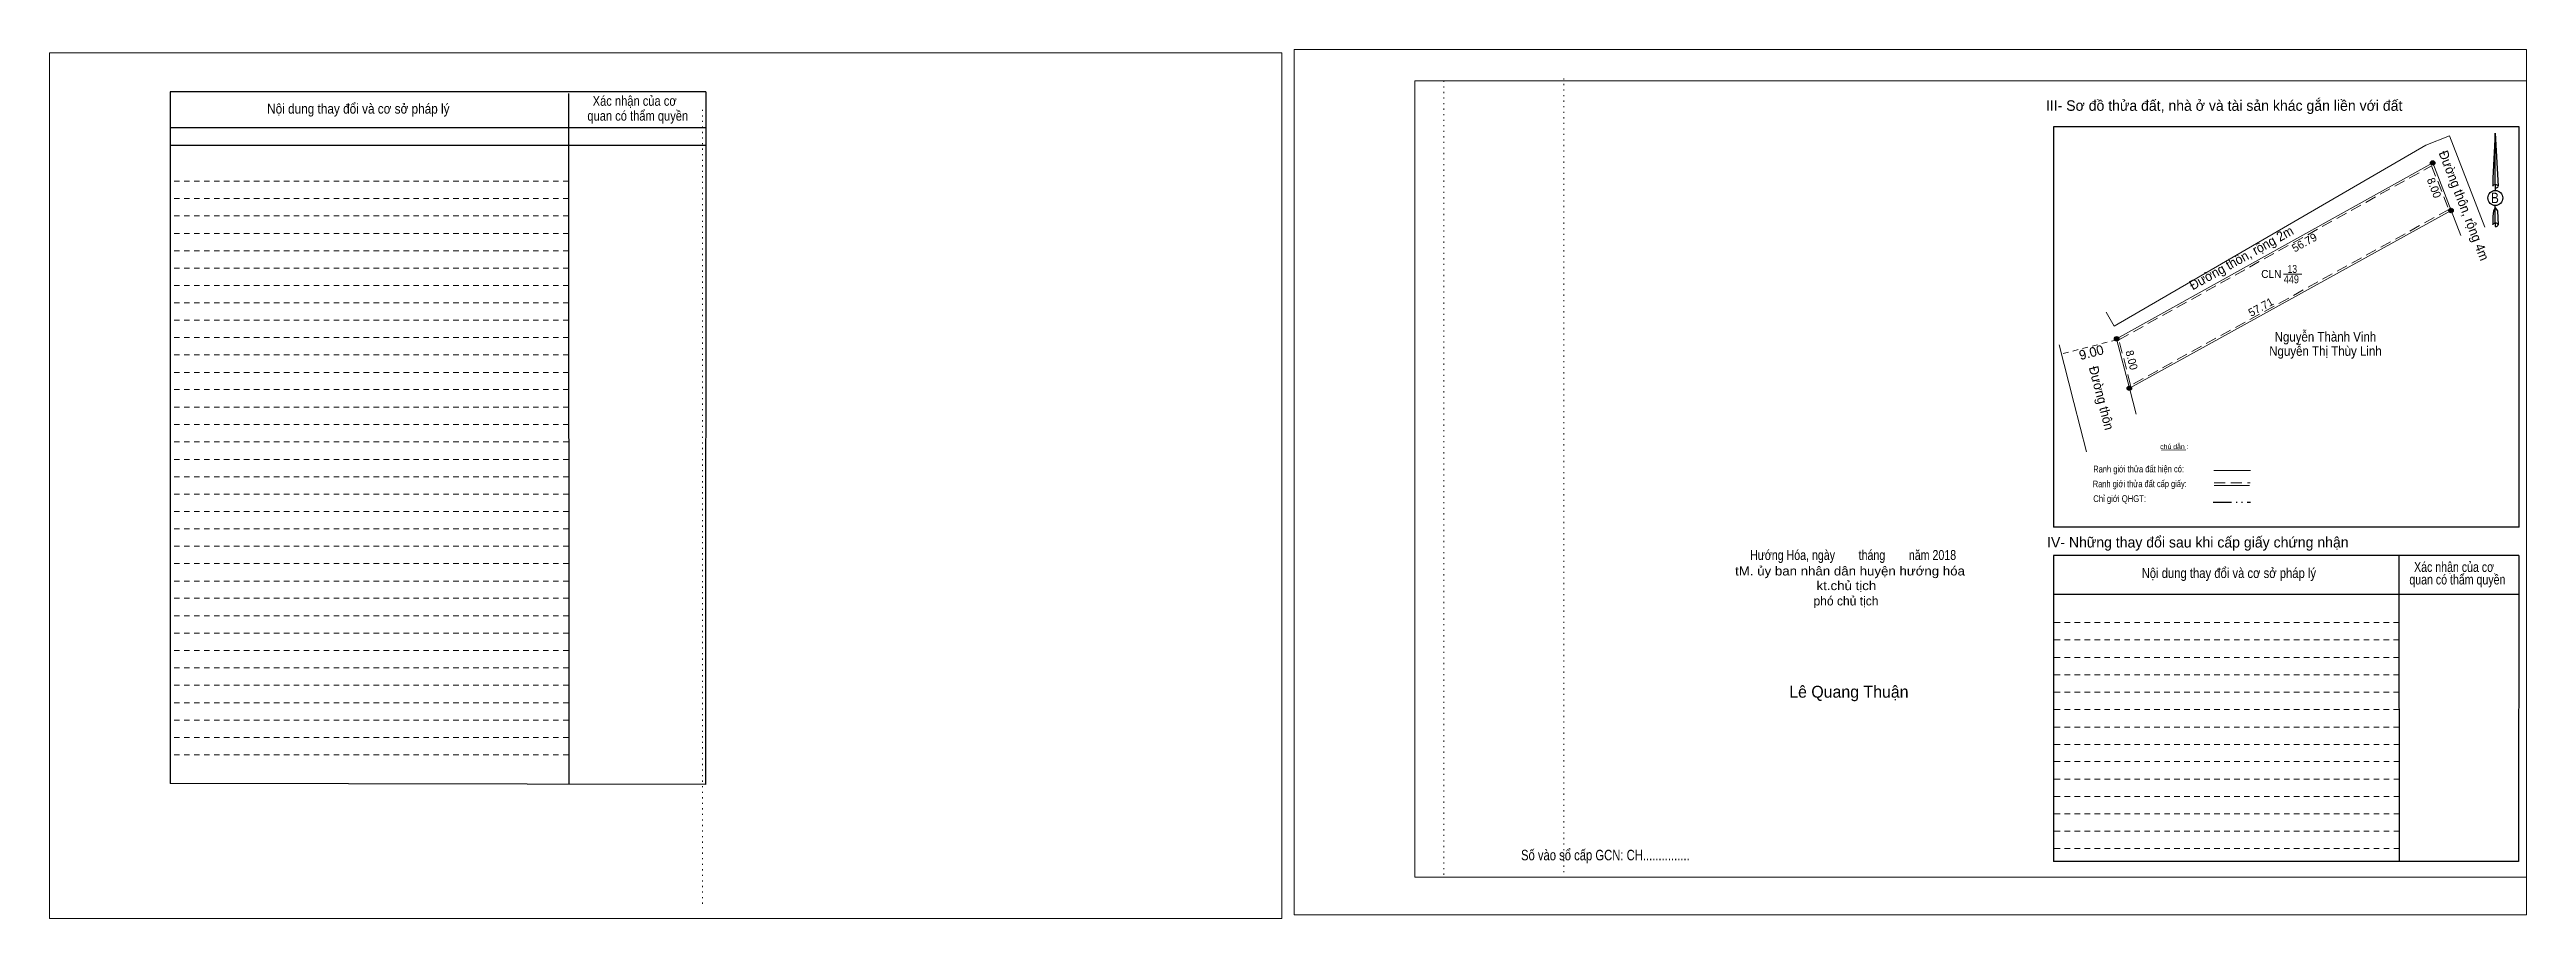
# Model space of a CAD drawing. Header units: metres. Extents: x 547974 to 548723, y 1837731 to 1837934.
# Drawn here: x 548334.3 to 548723.3, y 1837747.2 to 1837883.6 of the extents above; entities that cross this region are included whole.
import ezdxf
from ezdxf.enums import TextEntityAlignment as Align

# ---------------------------------------------------------------- set-up
doc = ezdxf.new("R2010")
doc.units = ezdxf.units.M
doc.header["$LTSCALE"] = 0.58
for name, pattern in [('DASH_DOUBLE_DOT', [9.2, 5, -1.2, 0.3, -1.2, 0.3, -1.2]), ('DOTTED', [1.5, 0.3, -1.2]), ('MEDIUM_DASHED', [4.5, 3, -1.5]), ('SHORT_DASHED', [2.7, 1.5, -1.2])]:
    doc.linetypes.add(name, pattern=pattern)
for name, color, linetype, lineweight in [('18', 7, 'Continuous', 25), ('28', 7, 'SHORT_DASHED', 13), ('3', 7, 'Continuous', 13), ('5', 7, 'DASH_DOUBLE_DOT', 25), ('55', 7, 'Continuous', 13), ('7', 7, 'Continuous', 13), ('8', 7, 'Continuous', 13)]:
    doc.layers.add(name, color=color, linetype=linetype, lineweight=lineweight)

msp = doc.modelspace()

# ---------------------------------------------------------------- texts
at = {"layer": '18'}
for s, height, width, p in [('B', 1.629, 0.85, (548718.325, 1837859.47)), ('Hướng Hóa, ngày        tháng        năm 2018', 1.56, 0.8, (548617.53, 1837803.46)), ('tM. ủy ban nhân dân huyện hướng hóa', 1.415, 1.1, (548617.05, 1837801.03)), ('kt.chủ tịch', 1.415, 1.1, (548616.48, 1837798.73)), ('Số vào sổ cấp GCN: CH...............', 1.65, 0.8, (548578.625, 1837756.33))]:
    msp.add_text(s, height=height, dxfattribs=dict(at, width=width)).set_placement(p, align=Align.CENTER)
for s, height, p in [('phó chủ tịch', 1.415, (548616.415, 1837796.33)), ('Lê Quang Thuận', 1.867, (548616.87, 1837781.85))]:
    msp.add_text(s, height=height, dxfattribs=at).set_placement(p, align=Align.CENTER)
at = {"layer": '28'}
for s, height, width, p in [('Nội dung thay đổi và cơ sở pháp lý', 1.537, 0.9, (548382.785, 1837873.51)), ('Nội dung thay đổi và cơ sở pháp lý', 1.537, 0.9, (548382.785, 1837873.51)), (' quan có thẩm quyền', 1.537, 0.85, (548426.425, 1837872.4)), (' quan có thẩm quyền', 1.537, 0.85, (548426.425, 1837872.4)), ('Xác nhận của cơ', 1.537, 0.85, (548426.18, 1837874.74)), ('Xác nhận của cơ', 1.537, 0.85, (548426.18, 1837874.74)), ('Xác nhận của cơ', 1.556, 0.8, (548711.91, 1837801.59)), ('Nội dung thay đổi và cơ sở pháp lý', 1.556, 0.85, (548676.545, 1837800.63)), (' quan có thẩm quyền', 1.556, 0.8, (548712.2, 1837799.62))]:
    msp.add_text(s, height=height, dxfattribs=dict(at, width=width)).set_placement(p, align=Align.CENTER)
for s, p in [('III- Sơ đồ thửa đất, nhà ở và tài sản khác gắn liền với đất', (548675.805, 1837873.95)), ('IV- Những thay đổi sau khi cấp giấy chứng nhận', (548671.67, 1837805.42))]:
    msp.add_text(s, height=1.65, dxfattribs=at).set_placement(p, align=Align.CENTER)
at = {"layer": '55'}
for s, height, width, p in [('Ranh giới thửa đất hiện có:', 1.065, 0.8, (548662.3687, 1837817.2065)), ('Ranh giới thửa đất cấp giấy:', 1.06, 0.8, (548662.5537, 1837814.8871)), ('Chỉ giới QHGT:', 1.06, 0.85, (548659.3937, 1837812.5598))]:
    msp.add_text(s, height=height, rotation=0.135, dxfattribs=dict(at, width=width)).set_placement(p, align=Align.CENTER)
at = {"layer": '7'}
msp.add_text('chú dẫn :', height=0.7841, rotation=359.974, dxfattribs=at).set_placement((548667.9848, 1837820.8589), align=Align.CENTER)
at = {"layer": '8', "width": 0.95}
for s, rotation, p in [('Đường thôn, rộng 4m', 291.176, (548709.46, 1837867.35)), ('Đường thôn, rộng 2m', 29.088, (548670.87, 1837845.76)), ('Đường thôn', 284.438, (548654.53, 1837833.66))]:
    msp.add_text(s, height=1.5, rotation=rotation, dxfattribs=at).set_placement(p)
at = {"layer": '8'}
for s, rotation, p in [('8.00', 291.176, (548708.1944, 1837861.6358)), ('56.79', 29.088, (548688.7112, 1837852.7265)), ('57.71', 28.91, (548681.8679, 1837842.5994))]:
    msp.add_text(s, height=1.25, rotation=rotation, dxfattribs=at).set_placement(p, align=Align.CENTER)
for s, height, width, p in [('13', 1.25, 0.8, (548686.51, 1837848.51)), ('CLN', 1.25, 0.95, (548683.215, 1837847.72)), ('449', 1.25, 0.85, (548686.36, 1837846.89)), ('Nguyễn Thành Vinh', 1.5, 0.9, (548691.71, 1837837.74)), ('Nguyễn Thị Thùy Linh', 1.5, 0.9, (548691.715, 1837835.5))]:
    msp.add_text(s, height=height, dxfattribs=dict(at, width=width)).set_placement(p, align=Align.CENTER)
msp.add_text('9.00', height=1.5, rotation=14.47, dxfattribs=at).set_placement((548653.24, 1837834.82))
at = {"layer": '8', "width": 0.95}
msp.add_text('8.00', height=1.25, rotation=284.47, dxfattribs=at).set_placement((548660.6807, 1837834.6762), align=Align.CENTER)

# ---------------------------------------------------------------- hatches: boundary and pattern name
at = {"layer": '8'}
for points in [[(548708.9001, 1837865.77, 1), (548708.1999, 1837865.77, 1)], [(548711.7901, 1837858.31, 1), (548711.0899, 1837858.31, 1)], [(548659.2701, 1837838.16, 1), (548658.5699, 1837838.16, 1)], [(548661.2701, 1837830.41, 1), (548660.5699, 1837830.41, 1)], [(548661.2701, 1837830.41, 1), (548660.5699, 1837830.41, 1)]]:
    msp.add_hatch(color=256, dxfattribs=at).paths.add_polyline_path(points)

# ---------------------------------------------------------------- linework, layer by layer
at = {"layer": '18'}
for p, q in [((548718.38, 1837870.46), (548718.83, 1837862.13)), ((548718.38, 1837870.46), (548718.83, 1837862.13)), ((548718.38, 1837870.46), (548718.83, 1837862.13)), ((548718.02, 1837863.4), (548717.98, 1837862.14)), ((548718.38, 1837862.37), (548718.38, 1837862.07)), ((548718.38, 1837862.07), (548718.38, 1837861.84)), ((548718.38, 1837861.84), (548718.38, 1837861.51)), ((548718.38, 1837861.84), (548718.38, 1837861.51)), ((548718.38, 1837861.84), (548718.38, 1837861.51)), ((548718.83, 1837862.13), (548718.83, 1837862.14)), ((548718.38, 1837858.7), (548718.38, 1837859.06)), ((548718.38, 1837858.7), (548718.38, 1837859.06)), ((548718.38, 1837858.7), (548718.38, 1837859.06)), ((548718.38, 1837858.7), (548718.71, 1837858.24)), ((548718.38, 1837858.7), (548718.71, 1837858.24)), ((548718.38, 1837858.7), (548718.71, 1837858.24)), ((548718.71, 1837858.24), (548718.83, 1837856.06)), ((548718.71, 1837858.24), (548718.83, 1837856.06)), ((548718.71, 1837858.24), (548718.83, 1837856.06)), ((548718.38, 1837856.33), (548718.38, 1837856.02)), ((548718.38, 1837856.02), (548718.38, 1837855.77)), ((548718.83, 1837856.06), (548718.83, 1837856.07))]:
    msp.add_line(p, q, dxfattribs=at)
for points in [[(548718.38, 1837862.37), (548718.38, 1837870.46), (548718.02, 1837863.4)], [(548718.38, 1837856.33), (548718.38, 1837858.7), (548718.11, 1837858.24), (548718.02, 1837857.35), (548717.98, 1837856.07)]]:
    msp.add_lwpolyline(points, dxfattribs=at)
msp.add_ellipse((548718.3947, 1837860.2677), major_axis=(0, 1.1864), ratio=0.983453, dxfattribs=at)
for centre, start_param, end_param in [((548718.3952, 1837862.0959), 1.57079633, 3.07445202), ((548718.3952, 1837862.0959), 0.06714063, 1.57079633), ((548718.3952, 1837862.0959), 4.71238898, 6.28318531), ((548718.3952, 1837856.0406), 2.49106941, 3.07427841), ((548718.3952, 1837856.0406), 1.57079633, 2.49106941), ((548718.3952, 1837856.0406), 0.06714063, 1.57079633), ((548718.3952, 1837856.0406), 4.71238898, 6.28318531)]:
    msp.add_ellipse(centre, major_axis=(0.4277, 0), ratio=0.655448, start_param=start_param, end_param=end_param, dxfattribs=at)
at = {"layer": '28', "linetype": 'Continuous', "lineweight": 25}
for p, q in [((548437.38, 1837876.94), (548353.21, 1837876.94)), ((548415.8, 1837876.65), (548415.84, 1837768.33)), ((548437.38, 1837876.94), (548437.31, 1837768.25)), ((548437.38, 1837871.26), (548353.32, 1837871.26)), ((548437.38, 1837871.26), (548353.32, 1837871.26)), ((548437.38, 1837868.53), (548353.32, 1837868.53)), ((548722.14, 1837808.6), (548649.02, 1837808.6)), ((548703.26, 1837804.15), (548703.3, 1837756.16)), ((548722.07, 1837804.15), (548722.04, 1837756.16)), ((548722.04, 1837798.06), (548648.98, 1837798.06)), ((548437.31, 1837768.25), (548353.21, 1837768.37)), ((548722.04, 1837756.16), (548648.98, 1837756.16))]:
    msp.add_line(p, q, dxfattribs=at)
at = {"layer": '28'}
for p, q in [((548415.8, 1837862.92), (548353.21, 1837862.92)), ((548415.8, 1837860.17), (548353.21, 1837860.17)), ((548415.8, 1837857.47), (548353.21, 1837857.47)), ((548415.8, 1837854.7), (548353.21, 1837854.7)), ((548415.8, 1837851.99), (548353.21, 1837851.99)), ((548415.8, 1837849.25), (548353.21, 1837849.25)), ((548415.8, 1837846.53), (548353.21, 1837846.53)), ((548415.8, 1837843.81), (548353.21, 1837843.81)), ((548415.8, 1837841.08), (548353.21, 1837841.08)), ((548415.8, 1837838.35), (548353.21, 1837838.35)), ((548415.8, 1837835.63), (548353.21, 1837835.63)), ((548415.8, 1837832.89), (548353.21, 1837832.89)), ((548415.8, 1837830.19), (548353.21, 1837830.19)), ((548415.8, 1837827.46), (548353.21, 1837827.46)), ((548415.8, 1837824.71), (548353.21, 1837824.71)), ((548415.8, 1837822.01), (548353.21, 1837822.01)), ((548415.8, 1837819.25), (548353.21, 1837819.25)), ((548415.8, 1837816.53), (548353.21, 1837816.53)), ((548415.8, 1837813.79), (548353.21, 1837813.79)), ((548415.8, 1837811.07), (548353.21, 1837811.07)), ((548415.8, 1837808.33), (548353.21, 1837808.33)), ((548415.8, 1837805.61), (548353.21, 1837805.61)), ((548415.8, 1837802.89), (548353.21, 1837802.89)), ((548415.8, 1837800.15), (548353.21, 1837800.15)), ((548415.8, 1837797.45), (548353.21, 1837797.45)), ((548415.8, 1837794.69), (548353.21, 1837794.69)), ((548415.8, 1837792), (548353.21, 1837792)), ((548703.29, 1837793.65), (548648.98, 1837793.65)), ((548415.8, 1837789.24), (548353.21, 1837789.24)), ((548703.29, 1837790.91), (548648.98, 1837790.91)), ((548703.29, 1837788.17), (548648.98, 1837788.17)), ((548415.8, 1837786.53), (548353.21, 1837786.53)), ((548415.8, 1837783.79), (548353.21, 1837783.79)), ((548703.29, 1837785.46), (548648.98, 1837785.46)), ((548415.8, 1837781.05), (548353.21, 1837781.05)), ((548703.29, 1837782.73), (548648.98, 1837782.73)), ((548703.29, 1837779.99), (548648.98, 1837779.99)), ((548415.8, 1837778.33), (548353.21, 1837778.33)), ((548415.8, 1837775.6), (548353.21, 1837775.6)), ((548703.29, 1837777.24), (548648.98, 1837777.24)), ((548415.8, 1837772.86), (548353.21, 1837772.86)), ((548703.3, 1837774.53), (548648.98, 1837774.53)), ((548703.3, 1837771.82), (548648.98, 1837771.82)), ((548703.3, 1837769.09), (548648.98, 1837769.09)), ((548703.3, 1837766.36), (548648.98, 1837766.36)), ((548703.3, 1837763.62), (548648.98, 1837763.62)), ((548703.3, 1837760.91), (548648.98, 1837760.91)), ((548703.3, 1837758.19), (548648.98, 1837758.19))]:
    msp.add_line(p, q, dxfattribs=at)
at = {"layer": '28', "linetype": 'Continuous', "lineweight": 25}
for points in [[(548437.38, 1837876.94), (548353.21, 1837876.94), (548353.21, 1837768.37)], [(548722.14, 1837808.6), (548722.14, 1837871.43), (548649.02, 1837871.43), (548649.02, 1837808.6)], [(548722.07, 1837804.15), (548648.98, 1837804.15), (548648.98, 1837756.16)]]:
    msp.add_lwpolyline(points, dxfattribs=at)
at = {"layer": '3'}
for p, q in [((548548.72, 1837878.65), (548723.28, 1837878.65)), ((548548.72, 1837753.7), (548548.72, 1837878.65)), ((548723.28, 1837878.65), (548723.28, 1837752.65)), ((548548.72, 1837753.7), (548723.28, 1837753.7))]:
    msp.add_line(p, q, dxfattribs=at)
at = {"layer": '3', "linetype": 'DOTTED'}
for p, q in [((548553.24, 1837878.65), (548553.24, 1837753.7)), ((548572.08, 1837879.03), (548572.08, 1837754.06)), ((548436.83, 1837874.11), (548436.83, 1837749.16))]:
    msp.add_line(p, q, dxfattribs=at)
at = {"layer": '3'}
for points in [[(548334.29, 1837747.21), (548527.82, 1837747.21), (548527.82, 1837883.05), (548334.29, 1837883.05)], [(548334.29, 1837883.05), (548527.82, 1837883.05), (548527.82, 1837747.21), (548334.29, 1837747.21)], [(548334.29, 1837747.21), (548527.82, 1837747.21), (548527.82, 1837883.05), (548334.29, 1837883.05)], [(548529.74, 1837747.77), (548723.28, 1837747.77), (548723.28, 1837883.56), (548529.74, 1837883.56)]]:
    msp.add_lwpolyline(points, close=True, dxfattribs=at)
msp.add_lwpolyline([(548555.78, 1837878.65), (548723.28, 1837878.65), (548723.28, 1837753.7), (548555.78, 1837753.7)], dxfattribs=at)
at = {"layer": '5'}
msp.add_line((548674.07, 1837812.52), (548679.96, 1837812.52), dxfattribs=at)
at = {"layer": '55'}
for p, q in [((548674.2, 1837817.48), (548679.96, 1837817.48)), ((548674.25, 1837815.16), (548679.77, 1837815.16)), ((548674.25, 1837815.16), (548679.77, 1837815.16))]:
    msp.add_line(p, q, dxfattribs=at)
at = {"layer": '55', "linetype": 'MEDIUM_DASHED'}
msp.add_line((548674.24, 1837815.56), (548679.89, 1837815.56), dxfattribs=at)
at = {"layer": '7'}
msp.add_line((548665.97, 1837820.71), (548669.77, 1837820.77), dxfattribs=at)
at = {"layer": '8'}
for p, q in [((548707.47, 1837868.57), (548711.18, 1837870.01)), ((548711.18, 1837870.01), (548716.74, 1837855.71)), ((548658.54, 1837840.16), (548707.47, 1837868.57)), ((548711.44, 1837858.31), (548712.96, 1837854.39)), ((548685.11, 1837848.29), (548688, 1837848.29)), ((548657.3, 1837842.35), (548658.54, 1837840.16)), ((548660.92, 1837830.41), (548661.96, 1837826.34))]:
    msp.add_line(p, q, dxfattribs=at)
at = {"layer": '8', "linetype": 'SHORT_DASHED'}
msp.add_line((548658.95, 1837838.03), (548650.25, 1837835.79), dxfattribs=at)
at = {"layer": '8'}
for points in [[(548660.92, 1837830.41), (548658.92, 1837838.16), (548708.55, 1837865.77), (548711.44, 1837858.31)], [(548708.55, 1837865.77), (548711.44, 1837858.31), (548660.92, 1837830.41), (548658.92, 1837838.16)]]:
    msp.add_lwpolyline(points, close=True, dxfattribs=at)
at = {"layer": '8', "linetype": 'MEDIUM_DASHED'}
msp.add_lwpolyline([(548661.11, 1837830.86), (548659.27, 1837838.01), (548708.39, 1837865.34), (548711.07, 1837858.45)], close=True, dxfattribs=at)
at = {"layer": '8'}
msp.add_lwpolyline([(548649.88, 1837837.21), (548652.21, 1837828.16), (548654.19, 1837820.45)], dxfattribs=at)
at = {"layer": '8', "lineweight": 25}
for centre in [(548708.55, 1837865.77), (548711.44, 1837858.31), (548658.92, 1837838.16), (548660.92, 1837830.41), (548660.92, 1837830.41)]:
    msp.add_circle(centre, 0.3501, dxfattribs=at)

msp.set_redraw_order([(e.dxf.handle, doc.entitydb.next_handle()) for e in msp.query("TEXT MTEXT ATTDEF DIMENSION ARC_DIMENSION")])  # texts and dimensions are drawn at this point

doc.saveas('drawing.dxf')
